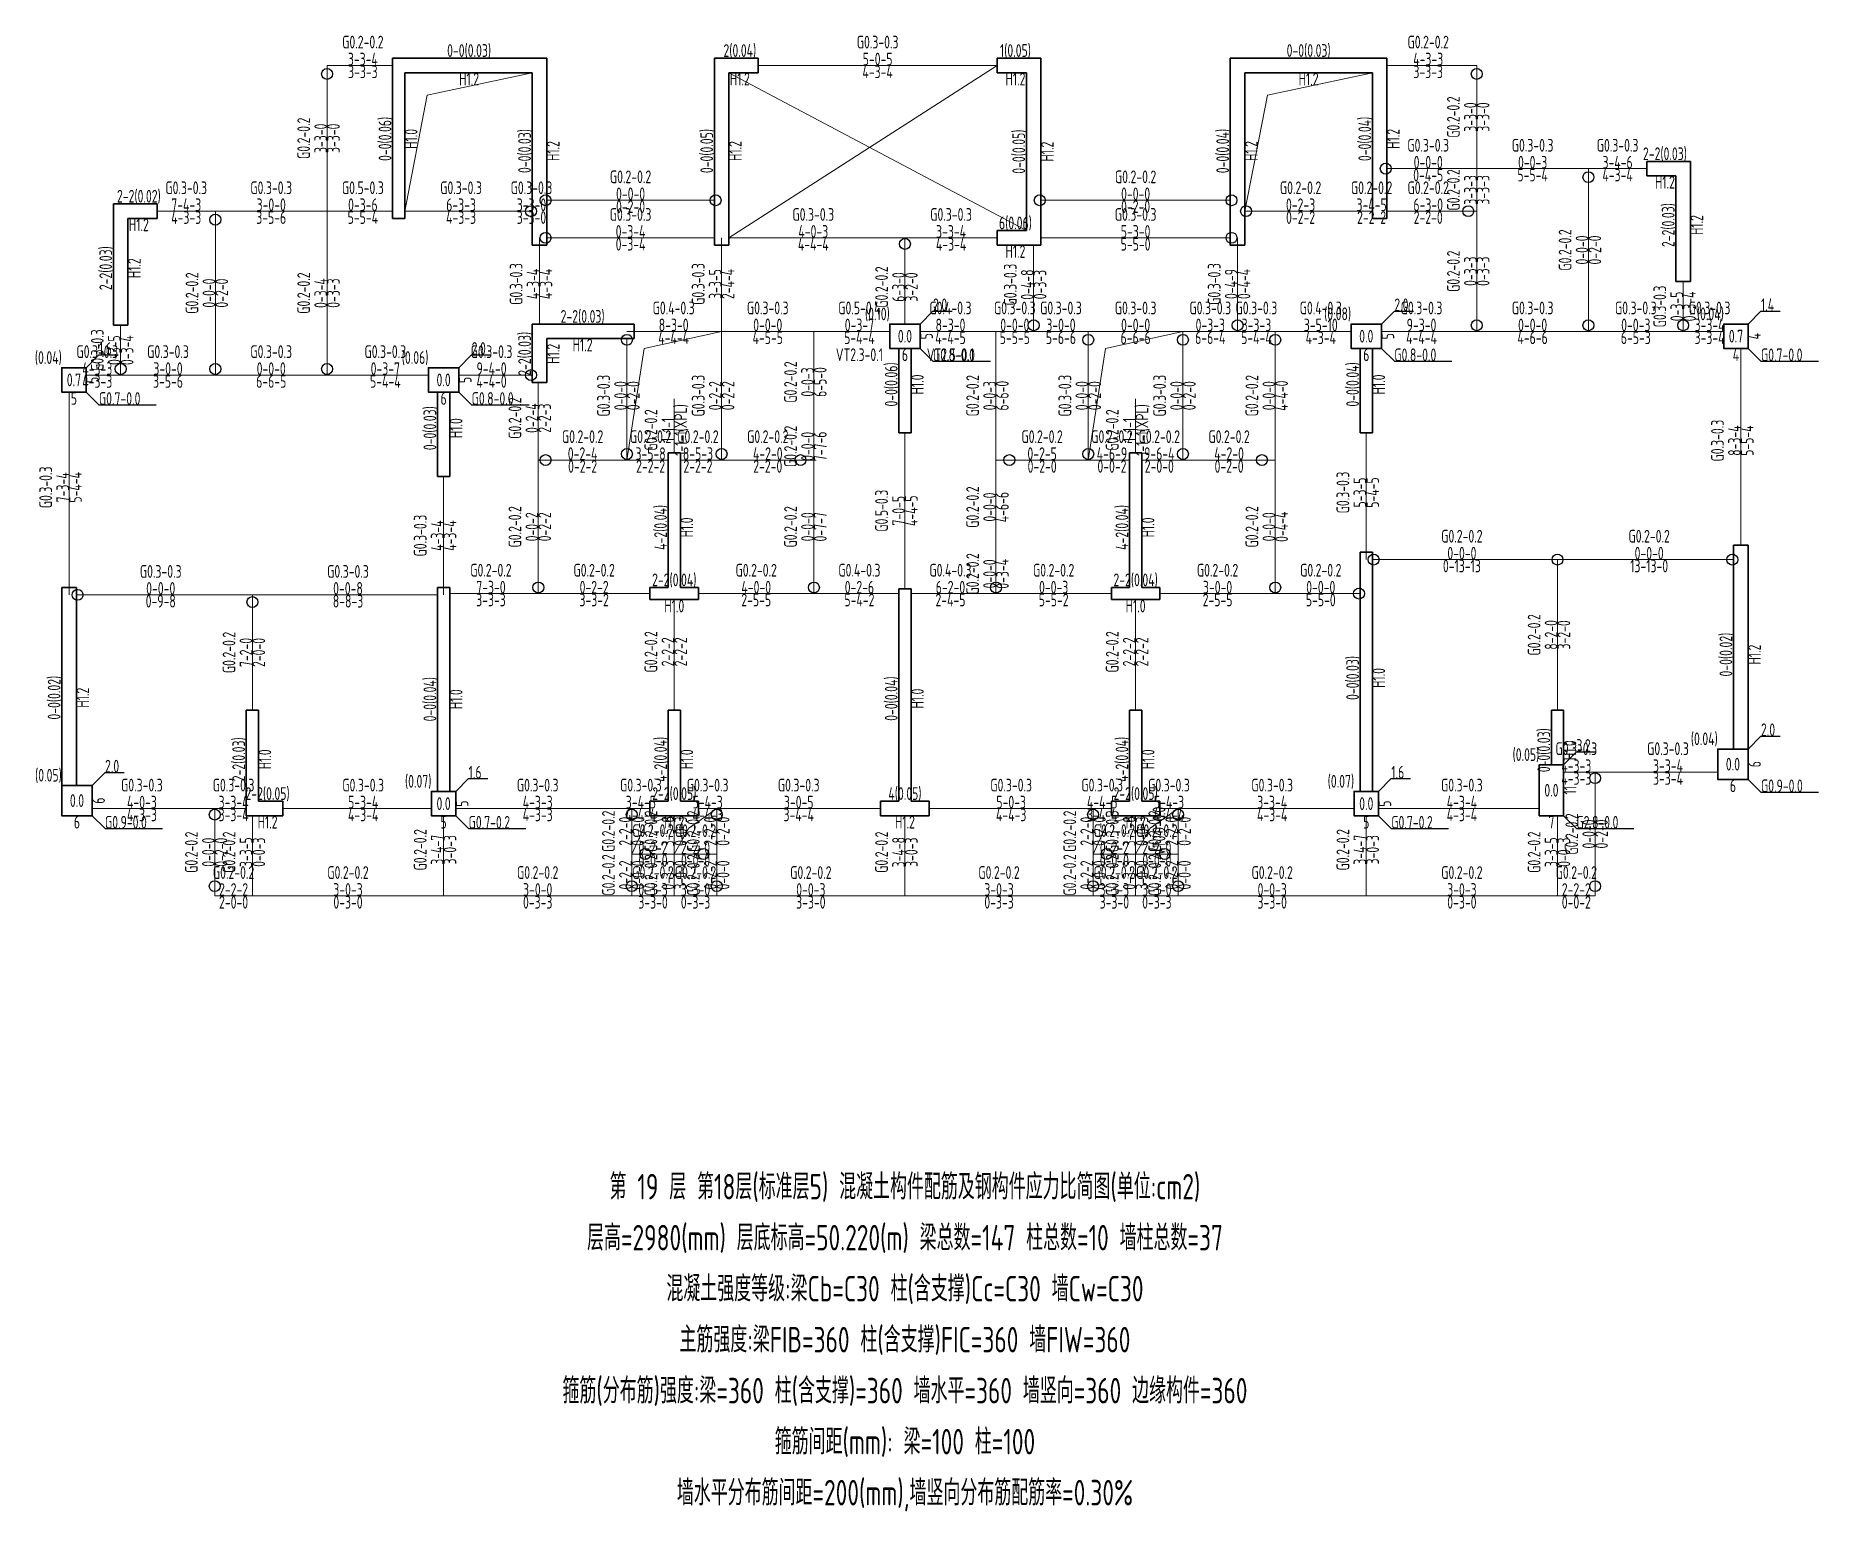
# Model space of a CAD drawing. Header units: millimetres. Extents: x -108786 to 29797, y -10598 to 53433.
# Drawn here: x 430 to 29797, y -10598 to 13711 of the extents above; entities that cross this region are included whole.
import ezdxf
from ezdxf.enums import TextEntityAlignment as Align

# ---------------------------------------------------------------- set-up
doc = ezdxf.new("R2010")
doc.units = ezdxf.units.MM
doc.header["$MEASUREMENT"] = 0
for name, color, linetype in [('dsptext_beam', 7, 'Continuous'), ('dsptext_col', 2, 'Continuous'), ('dsptext_planname', 7, 'Continuous'), ('dsptext_wallcol', 94, 'Continuous'), ('SPRE_SPEC_HINGE', 1, 'Continuous'), ('SPRE_SPECBE_LIAN', 2, 'Continuous'), ('SPRE_SPECBE_TF', 134, 'Continuous')]:
    doc.layers.add(name, color=color, linetype=linetype)
doc.layers.add('SPRE_SPECWA_SHORT', color=21, linetype='Continuous', true_color=0xff9696)
for name, color, linetype, lineweight in [('板洞边线', 253, 'Continuous', 18), ('砼墙', 3, 'Continuous', 35), ('砼柱', 2, 'Continuous', 35), ('砼梁', 4, 'Continuous', 18)]:
    doc.layers.add(name, color=color, linetype=linetype, lineweight=lineweight)
doc.styles.add('dspTS_Legend', font='yjkeng.shx', dxfattribs={"width": 0.7, "bigfont": 'yjkchn.shx'})
doc.styles.add('dspTS_Normal', font='yjkeng.shx', dxfattribs={"width": 0.7, "bigfont": 'yjkchn.shx'})

msp = doc.modelspace()

# ---------------------------------------------------------------- texts
at = {"layer": 'dsptext_beam', "char_height": 210, "line_spacing_factor": 0.8, "style": 'dspTS_Normal'}
for s, insert, attachment_point in [('G0.2-0.2\\P3-3-4', (5820, 13220), 8), ('G0.3-0.3\\P5-0-5', (14300, 13220), 8), ('G0.2-0.2\\P4-3-3', (23370, 13220), 8), ('3-3-3', (5820, 13220), 2), ('4-3-4', (14300, 13220), 2), ('3-3-3', (23370, 13220), 2), ('G0.3-0.3\\P0-0-0', (23370, 11520), 8), ('G0.3-0.3\\P0-0-3', (25090, 11520), 8), ('G0.3-0.3\\P3-4-6', (26490, 11520), 8), ('G0.2-0.2\\P0-0-0', (10230, 11000), 8), ('G0.2-0.2\\P0-0-0', (18550, 11000), 8), ('0-4-5', (23370, 11520), 2), ('5-5-4', (25090, 11520), 2), ('4-3-4', (26490, 11520), 2), ('G0.3-0.3\\P7-4-3', (2910, 10820), 8), ('G0.3-0.3\\P3-0-0', (4310, 10820), 8), ('G0.5-0.3\\P0-3-6', (5820, 10820), 8), ('G0.3-0.3\\P6-3-3', (7437.5, 10820), 8), ('G0.3-0.3\\P3-3-0', (8597.5, 10820), 8), ('G0.2-0.2\\P0-2-3', (21267.5, 10820), 8), ('G0.2-0.2\\P3-4-5', (22437.5, 10820), 8), ('G0.2-0.2\\P6-3-0', (23370, 10820), 8), ('G0.3-0.3\\P0-3-4', (10230, 10380), 8), ('0-2-0', (10230, 11000), 2), ('G0.3-0.3\\P4-0-3', (13240, 10380), 8), ('G0.3-0.3\\P3-3-4', (15510, 10380), 8), ('G0.3-0.3\\P5-3-0', (18550, 10380), 8), ('0-2-0', (18550, 11000), 2), ('4-3-3', (2910, 10820), 2), ('3-5-6', (4310, 10820), 2), ('5-5-4', (5820, 10820), 2), ('4-3-3', (7437.5, 10820), 2), ('3-3-0', (8597.5, 10820), 2), ('0-2-2', (21267.5, 10820), 2), ('2-2-2', (22437.5, 10820), 2), ('2-2-0', (23370, 10820), 2), ('0-3-4', (10230, 10380), 2), ('4-4-4', (13240, 10380), 2), ('4-3-4', (15510, 10380), 2), ('5-5-0', (18550, 10380), 2), ('G0.4-0.3\\P8-3-0', (10940, 8840), 8), ('G0.3-0.3\\P0-0-0', (12490, 8840), 8), ('G0.5-0.4\\P0-3-7', (14000, 8840), 8), ('G0.4-0.3\\P8-3-0', (15500, 8840), 8), ('G0.3-0.3\\P0-0-0', (16560, 8840), 8), ('G0.3-0.3\\P3-0-0', (17320, 8840), 8), ('G0.3-0.3\\P0-0-0', (18550, 8840), 8), ('G0.3-0.3\\P0-3-3', (19780, 8840), 8), ('G0.3-0.3\\P3-3-3', (20540, 8840), 8), ('G0.4-0.3\\P3-5-10', (21600, 8840), 8), ('G0.3-0.3\\P9-3-0', (23260, 8840), 8), ('G0.3-0.3\\P0-0-0', (25090, 8840), 8), ('G0.3-0.3\\P0-0-3', (26790, 8840), 8), ('G0.3-0.3\\P3-3-4', (28005, 8840), 8), ('4-4-4', (10940, 8840), 2), ('4-5-5', (12490, 8840), 2), ('5-4-4\\PVT2.3-0.1', (14000, 8840), 2), ('4-4-5\\PVT2.5-0.1', (15500, 8840), 2), ('5-5-5', (16560, 8840), 2), ('5-6-6', (17320, 8840), 2), ('6-6-6', (18550, 8840), 2), ('6-6-4', (19780, 8840), 2), ('5-4-4', (20540, 8840), 2), ('4-3-4', (21600, 8840), 2), ('4-4-4', (23260, 8840), 2), ('4-6-6', (25090, 8840), 2), ('6-5-3', (26790, 8840), 2), ('3-3-4', (28005, 8840), 2), ('G0.3-0.3\\P4-3-3', (1445, 8120), 8), ('G0.3-0.3\\P3-0-0', (2610, 8120), 8), ('G0.3-0.3\\P0-0-0', (4310, 8120), 8), ('G0.3-0.3\\P0-3-7', (6190, 8120), 8), ('4-3-3', (1445, 8120), 2), ('3-5-6', (2610, 8120), 2), ('6-6-5', (4310, 8120), 2), ('5-4-4', (6190, 8120), 2), ('G0.2-0.2\\P0-2-4', (9440, 6720), 8), ('G0.2-0.2\\P3-5-8', (10560, 6720), 8), ('G0.2-0.2\\P8-5-3', (11340, 6720), 8), ('G0.2-0.2\\P4-2-0', (12490, 6720), 8), ('G0.2-0.2\\P0-2-5', (17010, 6720), 8), ('G0.2-0.2\\P4-6-9', (18160, 6720), 8), ('G0.2-0.2\\P9-6-4', (18940, 6720), 8), ('G0.2-0.2\\P4-2-0', (20090, 6720), 8), ('0-2-2', (9440, 6720), 2), ('2-2-2', (10560, 6720), 2), ('2-2-2', (11340, 6720), 2), ('2-2-0', (12490, 6720), 2), ('0-2-0', (17010, 6720), 2), ('0-0-2', (18160, 6720), 2), ('2-0-0', (18940, 6720), 2), ('0-2-0', (20090, 6720), 2), ('G0.2-0.2\\P0-0-0', (23925, 5080), 8), ('G0.2-0.2\\P0-0-0', (27010, 5080), 8), ('G0.2-0.2\\P7-3-0', (7930, 4520), 8), ('G0.2-0.2\\P0-2-2', (9630, 4520), 8), ('G0.2-0.2\\P4-0-0', (12300, 4520), 8), ('G0.4-0.3\\P0-2-6', (14000, 4520), 8), ('G0.4-0.3\\P6-2-0', (15500, 4520), 8), ('G0.2-0.2\\P0-0-3', (17200, 4520), 8), ('G0.2-0.2\\P3-0-0', (19900, 4520), 8), ('G0.2-0.2\\P0-0-0', (21600, 4520), 8), ('0-13-13', (23925, 5080), 2), ('13-13-0', (27010, 5080), 2), ('G0.3-0.3\\P0-0-0', (2490, 4500), 8), ('G0.3-0.3\\P0-0-8', (5575, 4500), 8), ('0-9-8', (2490, 4500), 2), ('8-8-3', (5575, 4500), 2), ('3-3-3', (7930, 4520), 2), ('3-3-2', (9630, 4520), 2), ('2-5-5', (12300, 4520), 2), ('5-4-2', (14000, 4520), 2), ('2-4-5', (15500, 4520), 2), ('5-5-2', (17200, 4520), 2), ('2-5-5', (19900, 4520), 2), ('5-5-0', (21600, 4520), 2), ('G0.3-0.3\\P4-3-3', (25810, 1580), 8), ('G0.3-0.3\\P3-3-4', (27320, 1580), 8), ('G0.3-0.3\\P4-0-3', (2180, 980), 8), ('G0.3-0.3\\P3-3-4', (3690, 980), 8), ('G0.3-0.3\\P5-3-4', (5825, 980), 8), ('G0.3-0.3\\P4-3-3', (8700, 980), 8), ('G0.3-0.3\\P3-4-5', (10400, 980), 8), ('G0.3-0.3\\P5-4-3', (11500, 980), 8), ('G0.3-0.3\\P3-0-5', (13000, 980), 8), ('G0.3-0.3\\P5-0-3', (16500, 980), 8), ('G0.3-0.3\\P4-4-5', (18000, 980), 8), ('G0.3-0.3\\P5-4-3', (19100, 980), 8), ('G0.3-0.3\\P3-3-4', (20800, 980), 8), ('G0.3-0.3\\P4-3-4', (23925, 980), 8), ('4-3-3', (25810, 1580), 2), ('3-3-4', (27320, 1580), 2), ('4-3-3', (2180, 980), 2), ('3-3-4', (3690, 980), 2), ('4-3-4', (5825, 980), 2), ('4-3-3', (8700, 980), 2), ('4-4-4', (10400, 980), 2), ('4-4-3', (11500, 980), 2), ('3-4-4', (13000, 980), 2), ('4-4-3', (16500, 980), 2), ('3-4-4', (18000, 980), 2), ('4-4-4', (19100, 980), 2), ('4-3-4', (20800, 980), 2), ('4-3-4', (23925, 980), 2), ('G0.2-0.2\\P0-2-2', (10600, 230), 8), ('G0.2-0.2\\P2-2-0', (11300, 230), 8), ('G0.2-0.2\\P0-2-2', (18200, 230), 8), ('G0.2-0.2\\P2-2-0', (18900, 230), 8), ('G0.2-0.2\\P2-2-2', (3690, -460), 8), ('G0.2-0.2\\P3-0-3', (5575, -460), 8), ('G0.2-0.2\\P3-0-0', (8700, -460), 8), ('G0.2-0.2\\P0-3-3', (10600, -460), 8), ('0-0-0', (10600, 230), 2), ('G0.2-0.2\\P3-3-0', (11300, -460), 8), ('0-0-0', (11300, 230), 2), ('G0.2-0.2\\P0-0-3', (13200, -460), 8), ('G0.2-0.2\\P3-0-3', (16300, -460), 8), ('G0.2-0.2\\P3-3-3', (18200, -460), 8), ('0-0-0', (18200, 230), 2), ('G0.2-0.2\\P3-3-0', (18900, -460), 8), ('0-0-0', (18900, 230), 2), ('G0.2-0.2\\P0-0-3', (20800, -460), 8), ('G0.2-0.2\\P3-0-3', (23925, -460), 8), ('G0.2-0.2\\P2-2-2', (25810, -460), 8), ('2-0-0', (3690, -460), 2), ('0-3-0', (5575, -460), 2), ('0-3-3', (8700, -460), 2), ('3-3-0', (10600, -460), 2), ('0-3-3', (11300, -460), 2), ('3-3-0', (13200, -460), 2), ('0-3-3', (16300, -460), 2), ('3-3-0', (18200, -460), 2), ('0-3-3', (18900, -460), 2), ('3-3-0', (20800, -460), 2), ('0-3-0', (23925, -460), 2), ('0-0-2', (25810, -460), 2)]:
    msp.add_mtext(s, dxfattribs=dict(at, insert=insert, attachment_point=attachment_point))
for s, insert, attachment_point, rotation in [('G0.2-0.2\\P3-3-0', (24170, 12370), 8, 90), ('G0.2-0.2\\P3-3-0', (5230, 12020), 8, 90), ('3-3-0', (24170, 12370), 2, 90), ('3-3-0', (5230, 12020), 2, 90), ('G0.2-0.2\\P3-3-3', (24170, 11170), 8, 90), ('3-3-3', (24170, 11170), 2, 90), ('G0.2-0.2\\P0-0-0', (26010, 10180), 8, 90), ('0-2-0', (26010, 10180), 2, 90), ('G0.2-0.2\\P0-3-3', (24170, 9830), 8, 90), ('0-3-3', (24170, 9830), 2, 90), ('G0.2-0.2\\P0-0-0', (3390, 9470), 8, 90), ('0-2-0', (3390, 9470), 2, 90), ('G0.2-0.2\\P0-3-4', (5230, 9470), 8, 90), ('0-3-3', (5230, 9470), 2, 90), ('G0.3-0.3\\P4-3-4', (8730, 9620), 8, 90), ('4-3-4', (8730, 9620), 2, 90), ('G0.3-0.3\\P3-3-5', (11730, 9620), 8, 90), ('2-4-4', (11730, 9620), 2, 90), ('G0.2-0.2\\P6-3-0', (14750, 9570), 8, 90), ('3-2-0', (14750, 9570), 2, 90), ('G0.3-0.3\\P0-4-8', (16870, 9610), 8, 90), ('0-3-3', (16870, 9610), 2, 90), ('G0.3-0.3\\P0-4-9', (20230, 9620), 8, 90), ('0-4-4', (20230, 9620), 2, 90), ('G0.3-0.3\\P0-3-5', (27570, 9250), 8, 90), ('0-3-4', (27570, 9250), 2, 90), ('G0.3-0.3\\P0-3-5', (1830, 8530), 8, 90), ('0-3-4', (1830, 8530), 2, 90), ('G0.3-0.3\\P9-4-0', (7940, 8120), 8, 0.00002), ('G0.2-0.2\\P0-0-3', (13250, 8005), 8, 90), ('6-5-0', (13250, 8005), 2, 90), ('4-4-0', (7940, 8120), 2, 0.00002), ('G0.3-0.3\\P0-0-0', (10170, 7780), 8, 90), ('0-2-0', (10170, 7780), 2, 90), ('G0.3-0.3\\P0-2-2', (11730, 7780), 8, 90), ('0-2-2', (11730, 7780), 2, 90), ('G0.2-0.2\\P0-0-3', (16250, 7780), 8, 90), ('6-6-0', (16250, 7780), 2, 90), ('G0.3-0.3\\P0-0-0', (17770, 7780), 8, 90), ('0-2-0', (17770, 7780), 2, 90), ('G0.3-0.3\\P0-0-0', (19330, 7780), 8, 90), ('0-2-0', (19330, 7780), 2, 90), ('G0.2-0.2\\P0-0-0', (20850, 7780), 8, 90), ('4-4-0', (20850, 7780), 2, 90), ('G0.2-0.2\\P0-2-4', (8710, 7410), 8, 90), ('2-2-3', (8710, 7410), 2, 90), ('G0.2-0.2\\P1-1-1', (10950, 7215), 8, 90), ('1-1-1(XPL)', (10950, 7215), 2, 90), ('G0.2-0.2\\P1-1-1', (18550, 7215), 8, 90), ('1-1-1(XPL)', (18550, 7215), 2, 90), ('G0.3-0.3\\P8-3-4', (28520, 7040), 8, 90), ('G0.2-0.2\\P0-0-0', (13250, 6945), 8, 90), ('7-7-6', (13250, 6945), 2, 90), ('5-5-4', (28520, 7040), 2, 90), ('G0.3-0.3\\P7-3-4', (980, 6270), 8, 90), ('5-4-4', (980, 6270), 2, 90), ('G0.3-0.3\\P5-3-5', (22350, 6185), 8, 90), ('G0.5-0.3\\P7-0-5', (14750, 5885), 8, 90), ('G0.2-0.2\\P0-0-0', (16250, 5945), 8, 90), ('4-6-6', (16250, 5945), 2, 90), ('5-4-5', (22350, 6185), 2, 90), ('G0.2-0.2\\P0-0-2', (8710, 5620), 8, 90), ('G0.2-0.2\\P0-0-0', (13250, 5620), 8, 90), ('4-4-5', (14750, 5885), 2, 90), ('G0.2-0.2\\P0-0-0', (20850, 5620), 8, 90), ('G0.3-0.3\\P4-3-4', (7150, 5475), 8, 90), ('4-3-4', (7150, 5475), 2, 90), ('0-2-2', (8710, 5620), 2, 90), ('0-7-7', (13250, 5620), 2, 90), ('0-4-4', (20850, 5620), 2, 90), ('G0.2-0.2\\P0-0-0', (16250, 4845), 8, 90), ('0-3-4', (16250, 4845), 2, 90), ('G0.2-0.2\\P8-2-0', (25500, 3840), 8, 90), ('G0.2-0.2\\P7-2-0', (4000, 3550), 8, 90), ('G0.2-0.2\\P2-2-2', (10950, 3560), 8, 90), ('G0.2-0.2\\P2-2-2', (18550, 3560), 8, 90), ('3-2-0', (25500, 3840), 2, 90), ('2-0-0', (4000, 3550), 2, 90), ('2-2-2', (10950, 3560), 2, 90), ('2-2-2', (18550, 3560), 2, 90), ('G0.2-0.2\\P2-2-0', (10250, 605), 8, 90), ('G0.2-0.2\\P3-5-8', (10950, 605), 8, 90), ('G0.2-0.2\\P2-2-0', (11650, 605), 8, 90), ('G0.2-0.2\\P2-2-0', (17850, 605), 8, 90), ('G0.3-0.3\\P3-5-8', (18550, 605), 8, 90), ('0-0-3\\PVT0.9-0.0', (18550, 605), 2, 90), ('G0.2-0.2\\P2-2-0', (19250, 605), 8, 90), ('G0.2-0.2\\P0-0-0', (26120, 560), 8, 90), ('G0.2-0.2\\P0-0-0', (3380, 260), 8, 90), ('G0.2-0.2\\P3-3-5', (4000, 260), 8, 90), ('G0.2-0.2\\P3-4-7', (7150, 300), 8, 90), ('0-2-0', (10250, 605), 2, 90), ('0-0-3', (10950, 605), 2, 90), ('0-2-0', (11650, 605), 2, 90), ('G0.2-0.2\\P3-4-8', (14750, 260), 8, 90), ('0-2-0', (17850, 605), 2, 90), ('0-2-0', (19250, 605), 2, 90), ('G0.2-0.2\\P3-4-7', (22350, 300), 8, 90), ('G0.2-0.2\\P3-3-5', (25500, 260), 8, 90), ('0-2-0', (26120, 560), 2, 90), ('0-2-0', (3380, 260), 2, 90), ('0-0-3', (4000, 260), 2, 90), ('3-0-3', (7150, 300), 2, 90), ('3-0-3', (14750, 260), 2, 90), ('3-0-3', (22350, 300), 2, 90), ('0-0-3', (25500, 260), 2, 90), ('G0.2-0.2\\P0-2-2', (10250, -115), 8, 90), ('0-0-0', (10250, -115), 2, 90), ('G0.2-0.2\\P0-3-3', (10950, -115), 8, 90), ('3-0-0', (10950, -115), 2, 90), ('G0.2-0.2\\P0-2-2', (11650, -115), 8, 90), ('0-0-0', (11650, -115), 2, 90), ('G0.2-0.2\\P0-2-2', (17850, -115), 8, 90), ('0-0-0', (17850, -115), 2, 90), ('G0.2-0.2\\P0-3-3', (18550, -115), 8, 90), ('3-0-0', (18550, -115), 2, 90), ('G0.2-0.2\\P0-2-2', (19250, -115), 8, 90), ('0-0-0', (19250, -115), 2, 90)]:
    msp.add_mtext(s, dxfattribs=dict(at, insert=insert, attachment_point=attachment_point, rotation=rotation))
at = {"layer": 'dsptext_col', "style": 'dspTS_Normal', "width": 0.7}
for s, p in [('(0.10)', (14500, 8960)), ('(0.08)', (22100, 8960)), ('(0.04)', (28240, 8960)), ('(0.04)', (860, 8240)), ('(0.06)', (6900, 8240)), ('(0.04)', (28140, 1960)), ('(0.05)', (25200, 1700)), ('(0.05)', (860, 1360)), ('(0.07)', (6950, 1260)), ('(0.07)', (22150, 1260))]:
    msp.add_text(s, height=210, dxfattribs=at).set_placement(p, align=Align.BOTTOM_RIGHT)
at = {"layer": 'dsptext_col', "char_height": 210, "line_spacing_factor": 0.8, "style": 'dspTS_Normal'}
for s, insert, attachment_point in [('2.0', (15212.1, 9172.1), 7), ('2.0', (22812.1, 9172.1), 7), ('1.4', (28852.1, 9172.1), 7), ('0.0', (14750, 8760), 5), ('0.0', (22350, 8760), 5), ('0.7', (28440, 8760), 5), ('1.6', (1472.1, 8452.1), 7), ('2.0', (7612.1, 8452.1), 7), ('6', (14750, 8560), 2), ('G0.8-0.0', (15212.1, 8347.9), 7), ('6', (22350, 8560), 2), ('G0.8-0.0', (22812.1, 8347.9), 7), ('4', (28440, 8560), 2), ('G0.7-0.0', (28852.1, 8347.9), 7), ('0.7', (1060, 8040), 5), ('0.0', (7150, 8040), 5), ('5', (1060, 7840), 2), ('G0.7-0.0', (1472.1, 7627.9), 7), ('6', (7150, 7840), 2), ('G0.8-0.0', (7612.1, 7627.9), 7), ('2.0', (28852.1, 2172.1), 7), ('3.2', (25812.1, 1912.1), 7), ('2.0', (1572.1, 1572.1), 7), ('0.0', (28390, 1710), 5), ('1.6', (7562.1, 1472.1), 7), ('1.6', (22762.1, 1472.1), 7), ('0.0', (1110, 1110), 5), ('0.0', (25400, 1280), 5), ('6', (28390, 1460), 2), ('G0.9-0.0', (28852.1, 1247.9), 7), ('0.0', (7150, 1060), 5), ('0.0', (22350, 1060), 5), ('6', (1110, 860), 2), ('G0.9-0.0', (1572.1, 647.9), 7), ('5', (7150, 860), 2), ('G0.7-0.2', (7562.1, 647.9), 7), ('5', (22350, 860), 2), ('G0.7-0.2', (22762.1, 647.9), 7), ('7', (25400, 860), 2), ('G2.8-0.0', (25812.1, 647.9), 7)]:
    msp.add_mtext(s, dxfattribs=dict(at, insert=insert, attachment_point=attachment_point))
at = {"layer": 'dsptext_col', "char_height": 210, "attachment_point": 2, "rotation": 90, "line_spacing_factor": 0.8, "style": 'dspTS_Normal'}
for s, insert in [('5', (15000, 8760)), ('5', (22600, 8760)), ('4', (28640, 8760)), ('5', (1260, 8040)), ('5', (7400, 8040)), ('6', (28640, 1710)), ('11', (25600, 1280)), ('6', (1360, 1110)), ('5', (7350, 1060)), ('5', (22550, 1060))]:
    msp.add_mtext(s, dxfattribs=dict(at, insert=insert))
at = {"layer": 'dsptext_planname', "style": 'dspTS_Legend', "width": 0.7}
for s, p in [('第 19 层 第18层(标准层5) 混凝土构件配筋及钢构件应力比简图(单位:cm2)', (14750, -5460)), ('层高=2980(mm) 层底标高=50.220(m) 梁总数=147 柱总数=10 墙柱总数=37', (14750, -6300)), ('混凝土强度等级:梁Cb=C30 柱(含支撑)Cc=C30 墙Cw=C30', (14750, -7140)), ('主筋强度:梁FIB=360 柱(含支撑)FIC=360 墙FIW=360', (14750, -7980)), ('箍筋(分布筋)强度:梁=360 柱(含支撑)=360 墙水平=360 墙竖向=360 边缘构件=360', (14750, -8820)), ('箍筋间距(mm): 梁=100 柱=100', (14750, -9660)), ('墙水平分布筋间距=200(mm),墙竖向分布筋配筋率=0.30%', (14750, -10500))]:
    msp.add_text(s, height=420, dxfattribs=at).set_placement(p, align=Align.CENTER)
at = {"layer": 'dsptext_wallcol', "char_height": 210, "line_spacing_factor": 0.8, "style": 'dspTS_Normal'}
for s, insert, attachment_point in [('0-0(0.03)', (7570, 13340), 8), ('2(0.04)', (12030, 13340), 8), ('1(0.05)', (16570, 13340), 8), ('0-0(0.03)', (21400, 13340), 8), ('H1.2', (7570, 13100), 2), ('H1.2', (12030, 13100), 2), ('H1.2', (16570, 13100), 2), ('H1.2', (21400, 13100), 2), ('2-2(0.03)', (27270, 11640), 8), ('2-2(0.02)', (2130, 10940), 8), ('H1.2', (27270, 11400), 2), ('H1.2', (2130, 10700), 2), ('6(0.06)', (16570, 10500), 8), ('H1.2', (16570, 10260), 2), ('2-2(0.03)', (9440, 8960), 8), ('H1.2', (9440, 8720), 2), ('2-2(0.04)', (10950, 4620), 8), ('2-2(0.04)', (18550, 4620), 8), ('H1.0', (10950, 4420), 2), ('H1.0', (18550, 4420), 2), ('2-2(0.05)', (4250, 1100), 8), ('2-2(0.05)', (10950, 1100), 8), ('4(0.05)', (14750, 1100), 8), ('2-2(0.05)', (18550, 1100), 8), ('H1.2', (4250, 860), 2), ('H1.2', (10950, 860), 2), ('H1.2', (14750, 860), 2), ('H1.2', (18550, 860), 2)]:
    msp.add_mtext(s, dxfattribs=dict(at, insert=insert, attachment_point=attachment_point))
at = {"layer": 'dsptext_wallcol', "char_height": 210, "rotation": 90, "line_spacing_factor": 0.8, "style": 'dspTS_Normal'}
for s, insert, attachment_point in [('0-0(0.06)', (6310, 12010), 8), ('0-0(0.04)', (22450, 12010), 8), ('H1.0', (6510, 12010), 2), ('0-0(0.03)', (8610, 11810), 8), ('0-0(0.05)', (11610, 11810), 8), ('0-0(0.05)', (16750, 11800), 8), ('0-0(0.04)', (20110, 11810), 8), ('H1.2', (22690, 12010), 2), ('H1.2', (8850, 11810), 2), ('H1.2', (11850, 11810), 2), ('H1.2', (16990, 11800), 2), ('H1.2', (20350, 11810), 2), ('2-2(0.03)', (27450, 10590), 8), ('H1.2', (27690, 10590), 2), ('2-2(0.03)', (1710, 9880), 8), ('H1.2', (1950, 9880), 2), ('2-2(0.03)', (8610, 8470), 8), ('H1.2', (8850, 8470), 2), ('0-0(0.06)', (14650, 7965), 8), ('0-0(0.04)', (22250, 7965), 8), ('H1.0', (14850, 7965), 2), ('H1.0', (22450, 7965), 2), ('0-0(0.03)', (7050, 7245), 8), ('H1.0', (7250, 7245), 2), ('4-2(0.04)', (10850, 5610), 8), ('4-2(0.04)', (18450, 5610), 8), ('H1.0', (11050, 5610), 2), ('H1.0', (18650, 5610), 2), ('0-0(0.02)', (28400, 3515), 8), ('H1.2', (28640, 3515), 2), ('0-0(0.03)', (22250, 3130), 8), ('H1.0', (22450, 3130), 2), ('0-0(0.02)', (860, 2805), 8), ('H1.2', (1100, 2805), 2), ('0-0(0.04)', (7050, 2780), 8), ('0-0(0.04)', (14650, 2790), 8), ('H1.0', (14850, 2790), 2), ('H1.0', (7250, 2780), 2), ('2-2(0.03)', (3900, 1790), 8), ('4-2(0.04)', (10850, 1790), 8), ('4-2(0.04)', (18450, 1790), 8), ('0-0(0.03)', (25400, 1940), 8), ('H1.0', (25600, 1940), 2), ('H1.0', (4100, 1790), 2), ('H1.0', (11050, 1790), 2), ('H1.0', (18650, 1790), 2)]:
    msp.add_mtext(s, dxfattribs=dict(at, insert=insert, attachment_point=attachment_point))

# ---------------------------------------------------------------- linework, layer by layer
at = {"layer": 'dsptext_col'}
for p, q in [((15000, 8960), (15212.1, 9172.1)), ((15212.1, 9172.1), (15527.1, 9172.1)), ((22600, 8960), (22812.1, 9172.1)), ((22812.1, 9172.1), (23127.1, 9172.1)), ((28640, 8960), (28852.1, 9172.1)), ((28852.1, 9172.1), (29167.1, 9172.1)), ((15000, 8560), (15212.1, 8347.9)), ((22600, 8560), (22812.1, 8347.9)), ((28640, 8560), (28852.1, 8347.9)), ((1260, 8240), (1472.1, 8452.1)), ((1472.1, 8452.1), (1787.1, 8452.1)), ((7400, 8240), (7612.1, 8452.1)), ((7612.1, 8452.1), (7927.1, 8452.1)), ((15212.1, 8347.9), (16157.1, 8347.9)), ((22812.1, 8347.9), (23757.1, 8347.9)), ((28852.1, 8347.9), (29797.1, 8347.9)), ((1260, 7840), (1472.1, 7627.9)), ((7400, 7840), (7612.1, 7627.9)), ((1472.1, 7627.9), (2417.1, 7627.9)), ((7612.1, 7627.9), (8557.1, 7627.9)), ((28640, 1960), (28852.1, 2172.1)), ((28852.1, 2172.1), (29167.1, 2172.1)), ((25600, 1700), (25812.1, 1912.1)), ((25812.1, 1912.1), (26127.1, 1912.1)), ((1360, 1360), (1572.1, 1572.1)), ((1572.1, 1572.1), (1887.1, 1572.1)), ((7350, 1260), (7562.1, 1472.1)), ((7562.1, 1472.1), (7877.1, 1472.1)), ((22550, 1260), (22762.1, 1472.1)), ((22762.1, 1472.1), (23077.1, 1472.1)), ((28640, 1460), (28852.1, 1247.9)), ((28852.1, 1247.9), (29797.1, 1247.9)), ((1360, 860), (1572.1, 647.9)), ((1572.1, 647.9), (2517.1, 647.9)), ((7350, 860), (7562.1, 647.9)), ((7562.1, 647.9), (8507.1, 647.9)), ((22550, 860), (22762.1, 647.9)), ((22762.1, 647.9), (23707.1, 647.9)), ((25600, 860), (25812.1, 647.9)), ((25812.1, 647.9), (26757.1, 647.9))]:
    msp.add_line(p, q, dxfattribs=at)
at = {"layer": 'SPRE_SPEC_HINGE'}
for centre in [(5230, 13080), (24170, 13080), (22670, 11520), (26010, 11380), (8590, 10820), (8830, 11000), (11630, 11000), (16970, 11000), (20130, 11000), (20370, 10820), (24030, 10820), (3390, 10680), (8830, 10380), (14750, 10280), (20130, 10380), (16870, 8940), (20230, 8940), (24170, 8940), (26010, 8940), (27570, 8940), (10170, 8700), (17770, 8700), (19330, 8700), (20850, 8700), (1830, 8220), (3390, 8220), (5230, 8220), (8590, 8120), (8830, 6720), (10170, 6820), (11730, 6820), (13030, 6720), (16470, 6720), (17770, 6820), (19330, 6820), (20630, 6720), (22470, 5080), (25500, 5080), (28380, 5080), (8710, 4620), (13250, 4620), (16250, 4620), (20850, 4620), (1120, 4500), (4000, 4380), (22230, 4520), (26120, 1480), (3380, 880), (10250, 880), (11650, 880), (17850, 880), (19250, 880), (10470, 230), (11430, 230), (18070, 230), (19030, 230), (3380, -300), (10250, -300), (11650, -300), (17850, -300), (19250, -300), (26120, -300)]:
    msp.add_circle(centre, 90, dxfattribs=at)
at = {"layer": 'SPRE_SPECBE_LIAN', "lineweight": 18}
for p, q in [((8730, 10380), (8730, 8960)), ((22350, 7170), (22350, 5080)), ((7150, 6450), (7150, 4500)), ((10950, 4420), (10950, 2600)), ((18550, 4420), (18550, 2600))]:
    msp.add_line(p, q, dxfattribs=at)
at = {"layer": 'SPRE_SPECBE_TF', "lineweight": 18}
for p, q in [((16270, 13220), (12330, 13220)), ((24150, 11520), (22690, 11520)), ((25950, 11520), (24150, 11520)), ((26970, 11520), (25950, 11520)), ((3450, 10820), (2430, 10820)), ((5250, 10820), (3450, 10820)), ((6310, 10820), (5250, 10820)), ((8465, 10820), (6510, 10820)), ((8610, 10820), (8465, 10820)), ((11610, 10380), (8850, 10380)), ((14750, 10380), (11850, 10380)), ((16270, 10380), (14750, 10380)), ((20110, 10380), (16990, 10380)), ((11730, 8840), (10170, 8840)), ((13150, 8840), (11730, 8840)), ((14500, 8840), (13150, 8840)), ((16350, 8840), (15000, 8840)), ((16870, 8840), (16350, 8840)), ((17750, 8840), (16870, 8840)), ((19350, 8840), (17750, 8840)), ((20230, 8840), (19350, 8840)), ((20750, 8840), (20230, 8840)), ((22100, 8840), (20750, 8840)), ((24150, 8840), (22600, 8840)), ((25950, 8840), (24150, 8840)), ((27570, 8840), (25950, 8840)), ((28240, 8840), (27570, 8840)), ((28520, 8560), (28520, 5320)), ((1830, 8120), (1260, 8120)), ((3450, 8120), (1830, 8120)), ((5250, 8120), (3450, 8120)), ((6900, 8120), (5250, 8120)), ((8610, 8120), (7400, 8120)), ((980, 7840), (980, 4500)), ((14750, 7170), (14750, 4600)), ((4000, 4500), (1100, 4500)), ((7050, 4500), (4000, 4500)), ((8710, 4520), (7250, 4520)), ((10550, 4520), (8710, 4520)), ((13150, 4520), (11350, 4520)), ((14650, 4520), (13150, 4520)), ((16350, 4520), (14850, 4520)), ((18150, 4520), (16350, 4520)), ((20750, 4520), (18950, 4520)), ((22250, 4520), (20750, 4520)), ((26220, 1580), (25600, 1580)), ((28140, 1580), (26220, 1580)), ((3280, 980), (1360, 980)), ((3900, 980), (3280, 980)), ((6950, 980), (4500, 980)), ((10350, 980), (7350, 980)), ((10550, 980), (10350, 980)), ((11550, 980), (11350, 980)), ((14350, 980), (11550, 980)), ((17950, 980), (15150, 980)), ((18150, 980), (17950, 980)), ((19150, 980), (18950, 980)), ((22150, 980), (19150, 980)), ((25200, 980), (22550, 980))]:
    msp.add_line(p, q, dxfattribs=at)
at = {"layer": 'SPRE_SPECWA_SHORT', "lineweight": 35}
for p, q in [((10290, 8960), (8610, 8960)), ((8610, 8960), (8610, 8000)), ((10290, 8720), (10290, 8960)), ((8850, 8720), (10290, 8720)), ((8850, 8000), (8850, 8720)), ((8610, 8000), (8850, 8000))]:
    msp.add_line(p, q, dxfattribs=at)
at = {"layer": '板洞边线', "lineweight": 18}
for p, q in [((11850, 10380), (16270, 13220)), ((6881.2, 12728.8), (8610, 13100)), ((11850, 13100), (16750, 10500)), ((20721.2, 12728.8), (22450, 13100)), ((6510, 10820), (6881.2, 12728.8)), ((20350, 10820), (20721.2, 12728.8)), ((10452.8, 8557.2), (11730, 8840)), ((18052.8, 8557.2), (19330, 8840)), ((10170, 6720), (10452.8, 8557.2)), ((17770, 6720), (18052.8, 8557.2)), ((11190.8, 656.9), (11650, 980)), ((18790.8, 656.9), (19250, 980)), ((10250, 230), (10476.3, 724)), ((10476.3, 724), (10950, 860)), ((10950, 230), (11190.8, 656.9)), ((17850, 230), (18076.3, 724)), ((18076.3, 724), (18550, 860)), ((18550, 230), (18790.8, 656.9))]:
    msp.add_line(p, q, dxfattribs=at)
at = {"layer": '砼墙', "lineweight": 35}
for p, q in [((8460, 13340), (6310, 13340)), ((6310, 13340), (6310, 13020)), ((8850, 13340), (8460, 13340)), ((8850, 13020), (8850, 13340)), ((12330, 13340), (11610, 13340)), ((11610, 13340), (11610, 11000)), ((12330, 13100), (12330, 13340)), ((16270, 13340), (16270, 13100)), ((16990, 13340), (16270, 13340)), ((16990, 11000), (16990, 13340)), ((22300, 13340), (20110, 13340)), ((20110, 13340), (20110, 13020)), ((22690, 13340), (22300, 13340)), ((22690, 13020), (22690, 13340)), ((6310, 13020), (6310, 10700)), ((6510, 13100), (8460, 13100)), ((6510, 13020), (6510, 13100)), ((6510, 10700), (6510, 13020)), ((8460, 13100), (8610, 13100)), ((8610, 13100), (8610, 13020)), ((8610, 13020), (8610, 11000)), ((8850, 11000), (8850, 13020)), ((11850, 13100), (12330, 13100)), ((11850, 11000), (11850, 13100)), ((16270, 13100), (16750, 13100)), ((16750, 13100), (16750, 11000)), ((20110, 13020), (20110, 11000)), ((20350, 13100), (22300, 13100)), ((20350, 13020), (20350, 13100)), ((20350, 11000), (20350, 13020)), ((22300, 13100), (22450, 13100)), ((22450, 13100), (22450, 13020)), ((22450, 13020), (22450, 11500)), ((22690, 11500), (22690, 13020)), ((22450, 11500), (22450, 10700)), ((22690, 10700), (22690, 11500)), ((26970, 11640), (26970, 11400)), ((27690, 11640), (26970, 11640)), ((27690, 10020), (27690, 11640)), ((26970, 11400), (27450, 11400)), ((27450, 11400), (27450, 10020)), ((2430, 10940), (1710, 10940)), ((1710, 10940), (1710, 9300)), ((2430, 10700), (2430, 10940)), ((8610, 11000), (8610, 10800)), ((8850, 10800), (8850, 11000)), ((11610, 11000), (11610, 10260)), ((11850, 10260), (11850, 11000)), ((16750, 11000), (16750, 10500)), ((16990, 10260), (16990, 11000)), ((20110, 11000), (20110, 10800)), ((20350, 10800), (20350, 11000)), ((1950, 10700), (2430, 10700)), ((1950, 9300), (1950, 10700)), ((6310, 10700), (6510, 10700)), ((8610, 10800), (8610, 10260)), ((8850, 10260), (8850, 10800)), ((20110, 10800), (20110, 10260)), ((20350, 10260), (20350, 10800)), ((22450, 10700), (22690, 10700)), ((16270, 10500), (16270, 10260)), ((16750, 10500), (16270, 10500)), ((8610, 10260), (8850, 10260)), ((11610, 10260), (11850, 10260)), ((16270, 10260), (16990, 10260)), ((20110, 10260), (20350, 10260)), ((27450, 10020), (27450, 9660)), ((27690, 9660), (27690, 10020)), ((27450, 9660), (27690, 9660)), ((1710, 9300), (1710, 8940)), ((1950, 8940), (1950, 9300)), ((1710, 8940), (1950, 8940)), ((14650, 8560), (14650, 8170)), ((14850, 8170), (14850, 8560)), ((22250, 8560), (22250, 7170)), ((22450, 7170), (22450, 8560)), ((14650, 8170), (14650, 7170)), ((14850, 7170), (14850, 8170)), ((7050, 7840), (7050, 6450)), ((7250, 6450), (7250, 7840)), ((14650, 7170), (14850, 7170)), ((22250, 7170), (22450, 7170)), ((10850, 6840), (10850, 4620)), ((11050, 6840), (10850, 6840)), ((11050, 4620), (11050, 6840)), ((18450, 6840), (18450, 4620)), ((18650, 6840), (18450, 6840)), ((18650, 4620), (18650, 6840)), ((7050, 6450), (7250, 6450)), ((28400, 5320), (28400, 5200)), ((28640, 5320), (28400, 5320)), ((28640, 5200), (28640, 5320)), ((22250, 5200), (22250, 4500)), ((22450, 5200), (22250, 5200)), ((22450, 4500), (22450, 5200)), ((28400, 5200), (28400, 1960)), ((28640, 1960), (28640, 5200)), ((860, 4620), (860, 1360)), ((1100, 4620), (860, 4620)), ((1100, 1360), (1100, 4620)), ((7050, 4620), (7050, 1260)), ((7250, 4620), (7050, 4620)), ((7250, 1260), (7250, 4620)), ((10550, 4620), (10550, 4420)), ((10850, 4620), (10550, 4620)), ((10550, 4420), (10950, 4420)), ((10950, 4420), (11350, 4420)), ((11350, 4620), (11050, 4620)), ((11350, 4420), (11350, 4620)), ((14650, 4600), (14650, 4500)), ((14850, 4600), (14650, 4600)), ((14650, 4500), (14650, 1100)), ((14850, 4500), (14850, 4600)), ((14850, 1100), (14850, 4500)), ((18150, 4620), (18150, 4420)), ((18450, 4620), (18150, 4620)), ((18150, 4420), (18550, 4420)), ((18550, 4420), (18950, 4420)), ((18950, 4620), (18650, 4620)), ((18950, 4420), (18950, 4620)), ((22250, 4500), (22250, 1260)), ((22450, 1260), (22450, 4500)), ((3900, 2600), (3900, 860)), ((4100, 2600), (3900, 2600)), ((4100, 1100), (4100, 2600)), ((10850, 2600), (10850, 1100)), ((11050, 2600), (10850, 2600)), ((11050, 1100), (11050, 2600)), ((18450, 2600), (18450, 1100)), ((18650, 2600), (18450, 2600)), ((18650, 1100), (18650, 2600)), ((25400, 2600), (25400, 1700)), ((25600, 2600), (25400, 2600)), ((25600, 1700), (25600, 2600)), ((4500, 1100), (4100, 1100)), ((4500, 860), (4500, 1100)), ((10550, 1100), (10550, 860)), ((10850, 1100), (10550, 1100)), ((11350, 1100), (11050, 1100)), ((11350, 860), (11350, 1100)), ((14350, 1100), (14350, 860)), ((14650, 1100), (14350, 1100)), ((15150, 1100), (14850, 1100)), ((15150, 860), (15150, 1100)), ((18150, 1100), (18150, 860)), ((18450, 1100), (18150, 1100)), ((18950, 1100), (18650, 1100)), ((18950, 860), (18950, 1100)), ((3900, 860), (4500, 860)), ((10550, 860), (10950, 860)), ((10950, 860), (11350, 860)), ((14350, 860), (14750, 860)), ((14750, 860), (15150, 860)), ((18150, 860), (18550, 860)), ((18550, 860), (18950, 860))]:
    msp.add_line(p, q, dxfattribs=at)
at = {"layer": '砼柱', "lineweight": 35}
for points in [[(15000, 8960), (14500, 8960), (14500, 8560), (15000, 8560)], [(22600, 8960), (22100, 8960), (22100, 8560), (22600, 8560)], [(28640, 8960), (28240, 8960), (28240, 8560), (28640, 8560)], [(1260, 8240), (860, 8240), (860, 7840), (1260, 7840)], [(7400, 8240), (6900, 8240), (6900, 7840), (7400, 7840)], [(28640, 1960), (28140, 1960), (28140, 1460), (28640, 1460)], [(25600, 1700), (25200, 1700), (25200, 860), (25600, 860)], [(1360, 1360), (860, 1360), (860, 860), (1360, 860)], [(7350, 1260), (6950, 1260), (6950, 860), (7350, 860)], [(22550, 1260), (22150, 1260), (22150, 860), (22550, 860)]]:
    msp.add_lwpolyline(points, close=True, dxfattribs=at)
at = {"layer": '砼梁', "lineweight": 18}
for p, q in [((5230, 13220), (5230, 10820)), ((6310, 13220), (5230, 13220)), ((24170, 13220), (22690, 13220)), ((24170, 13220), (24170, 11520)), ((24170, 11520), (24170, 10820)), ((26010, 11520), (26010, 8840)), ((11610, 11000), (8850, 11000)), ((20110, 11000), (16990, 11000)), ((3390, 10820), (3390, 8120)), ((5230, 10820), (5230, 8120)), ((22305, 10820), (20350, 10820)), ((22450, 10820), (22305, 10820)), ((24170, 10820), (22690, 10820)), ((24170, 10820), (24170, 8840)), ((11730, 10380), (11730, 8840)), ((14750, 10380), (14750, 8960)), ((20230, 10380), (20230, 8840)), ((16870, 10260), (16870, 8840)), ((27570, 9660), (27570, 8840)), ((1830, 8940), (1830, 8120)), ((11730, 8840), (11730, 6720)), ((13250, 8840), (13250, 7170)), ((16250, 8840), (16250, 6700)), ((17770, 8840), (17770, 6720)), ((19330, 8840), (19330, 6720)), ((20850, 8840), (20850, 6720)), ((10170, 8720), (10170, 6720)), ((8710, 8000), (8710, 6700)), ((10950, 7730), (10950, 6840)), ((18550, 7730), (18550, 6840)), ((13250, 7170), (13250, 6720)), ((10170, 6720), (8710, 6720)), ((8710, 6700), (8710, 4520)), ((10850, 6720), (10170, 6720)), ((11730, 6720), (11050, 6720)), ((13250, 6720), (11730, 6720)), ((13250, 6720), (13250, 4520)), ((17770, 6720), (16250, 6720)), ((16250, 6700), (16250, 5170)), ((18450, 6720), (17770, 6720)), ((19330, 6720), (18650, 6720)), ((20850, 6720), (19330, 6720)), ((20850, 6720), (20850, 4520)), ((16250, 5170), (16250, 4520)), ((25500, 5080), (22450, 5080)), ((28400, 5080), (25500, 5080)), ((25500, 5080), (25500, 2600)), ((4000, 4500), (4000, 2600)), ((26120, 1580), (26120, -460)), ((3380, 980), (3380, -460)), ((10250, 980), (10250, 230)), ((11650, 980), (11650, 230)), ((17850, 980), (17850, 230)), ((19250, 980), (19250, 230)), ((4000, 860), (4000, -460)), ((7150, 860), (7150, -460)), ((10950, 860), (10950, 230)), ((14750, 860), (14750, -460)), ((18550, 860), (18550, 230)), ((22350, 860), (22350, -460)), ((25500, 860), (25500, -460)), ((10250, 230), (10250, -460)), ((10950, 230), (10250, 230)), ((10950, 230), (10950, -460)), ((11650, 230), (10950, 230)), ((11650, 230), (11650, -460)), ((17850, 230), (17850, -460)), ((18550, 230), (17850, 230)), ((18550, 230), (18550, -460)), ((19250, 230), (18550, 230)), ((19250, 230), (19250, -460)), ((4000, -460), (3380, -460)), ((7150, -460), (4000, -460)), ((10250, -460), (7150, -460)), ((10950, -460), (10250, -460)), ((11650, -460), (10950, -460)), ((14750, -460), (11650, -460)), ((17850, -460), (14750, -460)), ((18550, -460), (17850, -460)), ((19250, -460), (18550, -460)), ((22350, -460), (19250, -460)), ((25500, -460), (22350, -460)), ((26120, -460), (25500, -460))]:
    msp.add_line(p, q, dxfattribs=at)

msp.set_redraw_order([(e.dxf.handle, doc.entitydb.next_handle()) for e in msp.query("TEXT MTEXT ATTDEF DIMENSION ARC_DIMENSION")])  # texts and dimensions are drawn at this point

doc.saveas('drawing.dxf')
